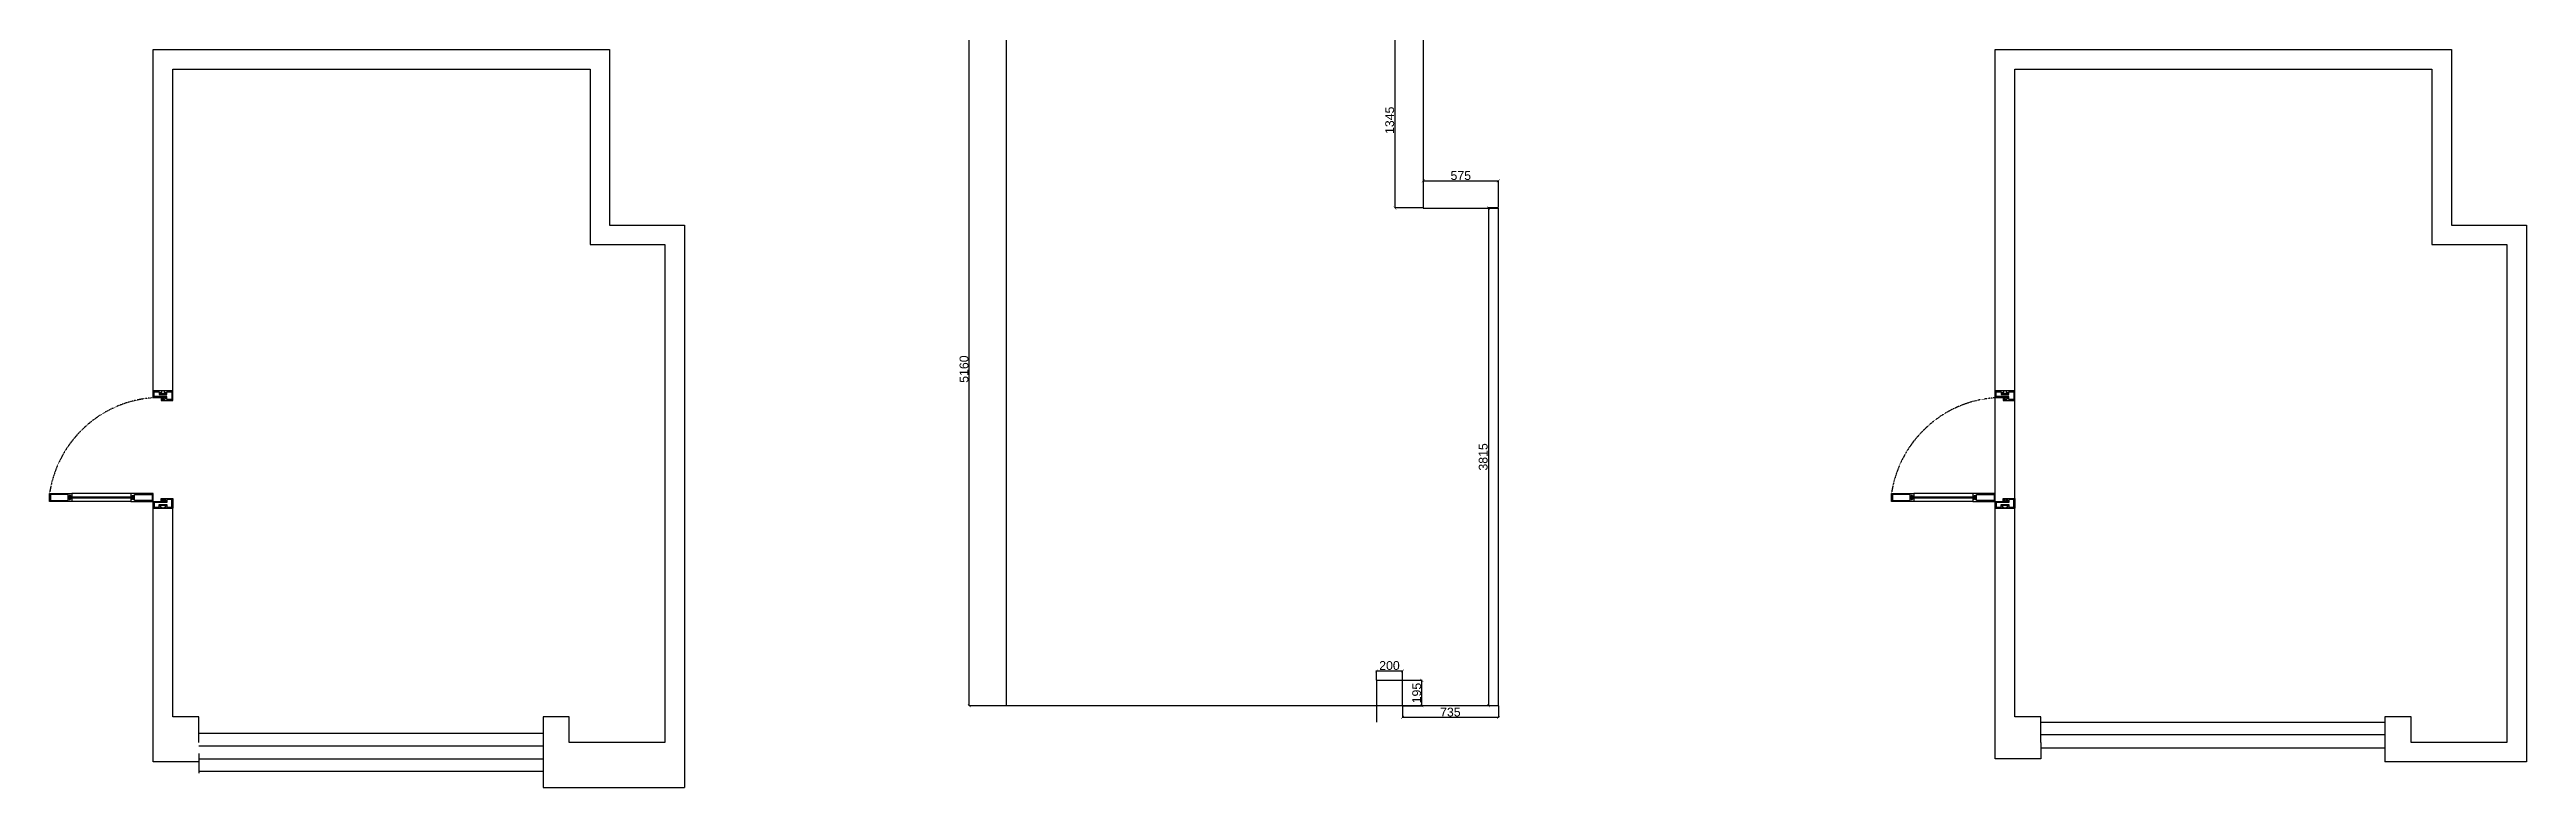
# Model space of a CAD drawing. Header units: millimetres. Extents: x -152054 to 94068, y -14280 to 90567.
# Drawn here: x -121981 to -102983, y 40250 to 45905 of the extents above; entities that cross this region are included whole.
import ezdxf

# ---------------------------------------------------------------- set-up
doc = ezdxf.new("R2010")
doc.units = ezdxf.units.MM
doc.linetypes.add('HIDDEN', pattern=[0.375, 0.25, -0.125])
doc.layers.add('ALM', color=120, linetype='Continuous')
doc.styles.get("Standard").update_dxf_attribs({"font": 'arial.ttf'})
doc.dimstyles.new('ISO-25', dxfattribs={"dimtxt": 67.5, "dimasz": 22.5, "dimexe": 1.25, "dimexo": 0.625, "dimgap": 5.63, "dimtad": 1, "dimtoh": 1, "dimdec": 0, "dimtxsty": 'Standard', "dimblk": 'ARCHTICK', "dimcen": 2.5, "dimclrd": 40, "dimclre": 40, "dimclrt": 1, "dimadec": 0, "dimazin": 0, "dimtfac": 1, "dimtdec": 0, "dimtmove": 0, "dimatfit": 3, "dimldrblk": 'BOXFILLED', "dimfxl": 1, "dimarcsym": 0})

msp = doc.modelspace()

# ---------------------------------------------------------------- blocks, each defined once
blk = doc.blocks.new('_ArchTick')
at = {"color": 0, "linetype": 'ByBlock', "const_width": 0.15}
blk.add_lwpolyline([(-0.5, -0.5), (0.5, 0.5)], dxfattribs=at)
blk = doc.blocks.new('*D34')
at = {"color": 40, "lineweight": -2, "transparency": 16777216}
for p, q in [((-111445, 46036), (-111663, 46036)), ((-111662, 46036), (-111662, 44691)), ((-111445, 44691), (-111663, 44691))]:
    blk.add_line(p, q, dxfattribs=at)
at = {"layer": 'Defpoints', "color": 0, "transparency": 16777216}
for p in [(-111444, 46036), (-111662, 44691), (-111444, 44691)]:
    blk.add_point(p, dxfattribs=at)
at = {"color": 40, "lineweight": -2, "transparency": 16777216, "xscale": 22.5, "yscale": 22.5, "zscale": 22.5}
for p, rotation in [((-111662, 46036), 90), ((-111662, 44691), 270)]:
    blk.add_blockref('_ArchTick', p, dxfattribs=dict(at, rotation=rotation))
at = {"color": 1, "transparency": 16777216, "insert": (-111702, 45363), "char_height": 67.5, "attachment_point": 5, "rotation": 90}
blk.add_mtext('1345', dxfattribs=at)
blk = doc.blocks.new('_BoxFilled')
at = {"color": 0, "linetype": 'ByBlock', "lineweight": -2}
blk.add_line((-0.5, 0), (-1, 0), dxfattribs=at)
at = {"color": 0, "linetype": 'ByBlock'}
blk.add_solid([(-0.5, 0.5), (0.5, 0.5), (-0.5, -0.5), (0.5, -0.5)], dxfattribs=at)
blk = doc.blocks.new('*D35')
at = {"color": 40, "lineweight": -2, "transparency": 16777216}
for p, q in [((-111444, 44695), (-111444, 44901)), ((-111444, 44899), (-110869, 44899)), ((-110869, 44695), (-110869, 44901))]:
    blk.add_line(p, q, dxfattribs=at)
at = {"layer": 'Defpoints', "color": 0, "transparency": 16777216}
for p in [(-110869, 44899), (-111444, 44694), (-110869, 44694)]:
    blk.add_point(p, dxfattribs=at)
at = {"color": 40, "lineweight": -2, "transparency": 16777216, "xscale": 22.5, "yscale": 22.5, "zscale": 22.5, "rotation": 180}
blk.add_blockref('_ArchTick', (-111444, 44899), dxfattribs=at)
at = {"color": 40, "lineweight": -2, "transparency": 16777216, "xscale": 22.5, "yscale": 22.5, "zscale": 22.5}
blk.add_blockref('_ArchTick', (-110869, 44899), dxfattribs=at)
at = {"color": 1, "transparency": 16777216, "insert": (-111157, 44939), "char_height": 67.5, "attachment_point": 5}
blk.add_mtext('575', dxfattribs=at)
blk = doc.blocks.new('*D36')
at = {"color": 40, "lineweight": -2, "transparency": 16777216}
for p, q in [((-110870, 44691), (-110946, 44691)), ((-110945, 44691), (-110945, 40876)), ((-110870, 40876), (-110946, 40876))]:
    blk.add_line(p, q, dxfattribs=at)
at = {"layer": 'Defpoints', "color": 0, "transparency": 16777216}
for p in [(-110869, 44691), (-110945, 40876), (-110869, 40876)]:
    blk.add_point(p, dxfattribs=at)
at = {"color": 40, "lineweight": -2, "transparency": 16777216, "xscale": 22.5, "yscale": 22.5, "zscale": 22.5}
for p, rotation in [((-110945, 44691), 90), ((-110945, 40876), 270)]:
    blk.add_blockref('_ArchTick', p, dxfattribs=dict(at, rotation=rotation))
at = {"color": 1, "transparency": 16777216, "insert": (-110985, 42783), "char_height": 67.5, "attachment_point": 5, "rotation": 90}
blk.add_mtext('3815', dxfattribs=at)
blk = doc.blocks.new('*D37')
at = {"color": 40, "lineweight": -2, "transparency": 16777216}
for p, q in [((-111604, 40875), (-111604, 40786)), ((-110869, 40875), (-110869, 40786)), ((-110869, 40787), (-111604, 40787))]:
    blk.add_line(p, q, dxfattribs=at)
at = {"layer": 'Defpoints', "color": 0, "transparency": 16777216}
for p in [(-111604, 40876), (-110869, 40876), (-111604, 40787)]:
    blk.add_point(p, dxfattribs=at)
at = {"color": 40, "lineweight": -2, "transparency": 16777216, "xscale": 22.5, "yscale": 22.5, "zscale": 22.5, "rotation": 180}
blk.add_blockref('_ArchTick', (-111604, 40787), dxfattribs=at)
at = {"color": 40, "lineweight": -2, "transparency": 16777216, "xscale": 22.5, "yscale": 22.5, "zscale": 22.5}
blk.add_blockref('_ArchTick', (-110869, 40787), dxfattribs=at)
at = {"color": 1, "transparency": 16777216, "insert": (-111237, 40827), "char_height": 67.5, "attachment_point": 5}
blk.add_mtext('735', dxfattribs=at)
blk = doc.blocks.new('*D38')
at = {"color": 40, "lineweight": -2, "transparency": 16777216}
for p, q in [((-111604, 41071), (-111454, 41071)), ((-111455, 40876), (-111455, 41071)), ((-111604, 40876), (-111454, 40876))]:
    blk.add_line(p, q, dxfattribs=at)
at = {"layer": 'Defpoints', "color": 0, "transparency": 16777216}
for p in [(-111604, 41071), (-111455, 41071), (-111604, 40876)]:
    blk.add_point(p, dxfattribs=at)
at = {"color": 40, "lineweight": -2, "transparency": 16777216, "xscale": 22.5, "yscale": 22.5, "zscale": 22.5}
for p, rotation in [((-111455, 41071), 90), ((-111455, 40876), 270)]:
    blk.add_blockref('_ArchTick', p, dxfattribs=dict(at, rotation=rotation))
at = {"color": 1, "transparency": 16777216, "insert": (-111495, 40973), "char_height": 67.5, "attachment_point": 5, "rotation": 90}
blk.add_mtext('195', dxfattribs=at)
blk = doc.blocks.new('*D39')
at = {"color": 40, "lineweight": -2, "transparency": 16777216}
for p, q in [((-111804, 41071), (-111804, 41145)), ((-111804, 41143), (-111604, 41143)), ((-111604, 41071), (-111604, 41145))]:
    blk.add_line(p, q, dxfattribs=at)
at = {"layer": 'Defpoints', "color": 0, "transparency": 16777216}
for p in [(-111804, 41071), (-111604, 41143), (-111604, 41071)]:
    blk.add_point(p, dxfattribs=at)
at = {"color": 40, "lineweight": -2, "transparency": 16777216, "xscale": 22.5, "yscale": 22.5, "zscale": 22.5, "rotation": 180}
blk.add_blockref('_ArchTick', (-111804, 41143), dxfattribs=at)
at = {"color": 40, "lineweight": -2, "transparency": 16777216, "xscale": 22.5, "yscale": 22.5, "zscale": 22.5}
blk.add_blockref('_ArchTick', (-111604, 41143), dxfattribs=at)
at = {"color": 1, "transparency": 16777216, "insert": (-111704, 41184), "char_height": 67.5, "attachment_point": 5}
blk.add_mtext('200', dxfattribs=at)
blk = doc.blocks.new('*D40')
at = {"color": 40, "lineweight": -2, "transparency": 16777216}
for p, q in [((-114645, 46036), (-114928, 46036)), ((-114927, 40876), (-114927, 46036)), ((-114645, 40876), (-114928, 40876))]:
    blk.add_line(p, q, dxfattribs=at)
at = {"layer": 'Defpoints', "color": 0, "transparency": 16777216}
for p in [(-114927, 46036), (-114644, 46036), (-114644, 40876)]:
    blk.add_point(p, dxfattribs=at)
at = {"color": 40, "lineweight": -2, "transparency": 16777216, "xscale": 22.5, "yscale": 22.5, "zscale": 22.5}
for p, rotation in [((-114927, 46036), 90), ((-114927, 40876), 270)]:
    blk.add_blockref('_ArchTick', p, dxfattribs=dict(at, rotation=rotation))
at = {"color": 1, "transparency": 16777216, "insert": (-114967, 43456), "char_height": 67.5, "attachment_point": 5, "rotation": 90}
blk.add_mtext('5160', dxfattribs=at)

# ---------------------------------------------------------------- dimensions: what is measured, and where the dimension line sits
for base, p1, p2, picture, middle in [((-114926.6, 46035.7), (-114644.5, 40875.7), (-114644.5, 46035.7), '*D40', (-114966.6, 43455.7)), ((-111661.8, 44690.7), (-111444.5, 46035.7), (-111444.5, 44690.7), '*D34', (-111701.9, 45363.2)), ((-110944.9, 40875.7), (-110869.5, 44690.7), (-110869.5, 40875.7), '*D36', (-110985, 42783.2)), ((-111455.4, 41070.7), (-111604.5, 40875.7), (-111604.5, 41070.7), '*D38', (-111495.5, 40973.2))]:
    dim = msp.add_linear_dim(base=base, p1=p1, p2=p2, angle=90, dimstyle='ISO-25')
    dim.commit()
    dim.dimension.update_dxf_attribs({"geometry": picture, "text_midpoint": middle})
for base, p1, p2, picture, middle in [((-110869.5, 44899.4), (-111444.5, 44694.5), (-110869.5, 44694.5), '*D35', (-111157, 44939.4)), ((-111604.5, 41143.5), (-111804.5, 41070.7), (-111604.5, 41070.7), '*D39', (-111704.5, 41183.6)), ((-111604.5, 40786.9), (-110869.5, 40875.7), (-111604.5, 40875.7), '*D37', (-111237, 40827))]:
    dim = msp.add_linear_dim(base=base, p1=p1, p2=p2, dimstyle='ISO-25')
    dim.commit()
    dim.dimension.update_dxf_attribs({"geometry": picture, "text_midpoint": middle})

# ---------------------------------------------------------------- hatches: boundary and pattern name
at = {"true_color": 0xed1f24}
h = msp.add_hatch(dxfattribs=at)
h.set_pattern_fill('ANSI31', color=240, scale=15, angle=-90)
h.set_pattern_definition([(315, (-124328.365, 49931.14), (33.67596, 33.67596), [])])
h.paths.add_polyline_path([(-121088.2, 42450.6), (-121101.7, 42457.3), (-121103.2, 42456.4), (-121089.7, 42449.7)])
h = msp.add_hatch(dxfattribs=at)
h.set_pattern_fill('ANSI31', color=240, scale=15, angle=-90)
h.set_pattern_definition([(315, (-110200.992, 49931.14), (33.67596, 33.67596), [])])
h.paths.add_polyline_path([(-106960.9, 42450.6), (-106974.3, 42457.3), (-106975.8, 42456.4), (-106962.4, 42449.7)])

# ---------------------------------------------------------------- linework, layer by layer
for points in [[(-114644.5, 46035.7), (-111444.5, 46035.7), (-111444.5, 44690.7), (-110869.5, 44690.7), (-110869.5, 40875.7), (-111604.5, 40875.7), (-111604.5, 41070.7), (-111804.5, 41070.7), (-111804.5, 40750.7)], [(-114644.5, 46035.7), (-114644.5, 40875.7)], [(-121185.8, 43236), (-121185.8, 45905), (-117685.8, 45905), (-117685.8, 44560), (-117110.8, 44560), (-117110.8, 40250)], [(-107058.5, 40470), (-107058.5, 45905), (-103558.5, 45905), (-103558.5, 44560), (-102983.5, 44560), (-102983.5, 40445), (-104018.5, 40445)], [(-121035.8, 43215.4), (-121035.8, 45755), (-117835.8, 45755), (-117835.8, 44410), (-117260.8, 44410), (-117260.8, 40595), (-117995.8, 40595), (-117995.8, 40790), (-118195.8, 40790), (-118195.8, 40570)], [(-106908.5, 40790), (-106908.5, 45755), (-103708.5, 45755), (-103708.5, 44410), (-103133.5, 44410), (-103133.5, 40595), (-103868.5, 40595), (-103868.5, 40790), (-104068.5, 40790), (-104068.5, 40595)], [(-121035.8, 43290.3), (-121185.8, 43290.3)], [(-106908.5, 43290.3), (-107058.5, 43290.3)], [(-121185.8, 40445), (-121185.8, 42502.3)], [(-121185.6, 42390), (-121035.8, 42390)], [(-121160.8, 42390), (-121035.8, 42390)], [(-121035.8, 40790), (-121035.8, 42464.8)], [(-107058.2, 42390), (-106908.5, 42390)], [(-107033.5, 42390), (-106908.5, 42390)], [(-111604.5, 40875.7), (-114644.5, 40875.7)], [(-120835.8, 40595), (-120835.8, 40790), (-121035.8, 40790), (-121035.8, 40790)], [(-120835.8, 40665), (-118195.8, 40665)], [(-106708.5, 40595), (-106708.5, 40790), (-106908.5, 40790), (-106908.5, 40790)], [(-106708.5, 40749.5), (-104068.5, 40749.5)], [(-120835.8, 40570), (-118195.8, 40570)], [(-120835.8, 40510.4), (-120835.8, 40360.4)], [(-120835.8, 40470), (-118195.8, 40470)], [(-118195.8, 40570), (-118195.8, 40470)], [(-118195.8, 40510.4), (-118195.8, 40360.4)], [(-106708.5, 40470), (-107058.5, 40470)], [(-106708.5, 40654.5), (-104068.5, 40654.5)], [(-106708.5, 40595), (-106708.5, 40470)], [(-106708.5, 40554.5), (-104068.5, 40554.5)], [(-104068.5, 40595), (-104068.5, 40445)], [(-120835.8, 40445), (-121185.8, 40445)], [(-120835.8, 40374.1), (-118195.8, 40374.1)], [(-118195.8, 40445), (-118195.8, 40250), (-117995.8, 40250)], [(-104018.5, 40445), (-104068.5, 40445)], [(-117995.8, 40250), (-117110.8, 40250)]]:
    msp.add_lwpolyline(points)
at = {"layer": 'ALM'}
for p, q in [((-121357.8, 42502.3), (-121808.9, 42502.3)), ((-121357.8, 42442.4), (-121808.9, 42442.4)), ((-107230.4, 42502.3), (-107681.5, 42502.3)), ((-107230.4, 42442.4), (-107681.5, 42442.4))]:
    msp.add_line(p, q, dxfattribs=at)
for points in [[(-121088.2, 43237.9), (-121088.2, 43229.7), (-121101.7, 43222.9), (-121101.7, 43215.4), (-121035.8, 43215.4), (-121035.8, 43290.3), (-121101.7, 43290.3), (-121101.7, 43282.8), (-121088.2, 43276.1), (-121088.2, 43268.6), (-121110.7, 43268.6), (-121133.2, 43268.6), (-121133.2, 43276.1), (-121119.7, 43282.8), (-121119.7, 43290.3), (-121185.6, 43290.3), (-121185.6, 43237.9)], [(-121178.1, 43245.4), (-121178.1, 43282.8), (-121140.7, 43282.8), (-121140.7, 43261.1), (-121110.7, 43261.1), (-121080.8, 43261.1), (-121080.8, 43282.8), (-121043.3, 43282.8), (-121043.3, 43222.9), (-121080.8, 43222.9), (-121080.8, 43245.4)], [(-121103.2, 43215.4), (-121103.2, 43223.8), (-121089.7, 43230.6), (-121089.7, 43236.4), (-121110.7, 43236.4), (-121110.7, 43222.9), (-121118.2, 43222.9), (-121118.2, 43236.4), (-121125.7, 43236.4), (-121125.7, 43215.4)], [(-106960.9, 43237.9), (-106960.9, 43229.7), (-106974.3, 43222.9), (-106974.3, 43215.4), (-106908.5, 43215.4), (-106908.5, 43290.3), (-106974.3, 43290.3), (-106974.3, 43282.8), (-106960.9, 43276.1), (-106960.9, 43268.6), (-106983.3, 43268.6), (-107005.8, 43268.6), (-107005.8, 43276.1), (-106992.3, 43282.8), (-106992.3, 43290.3), (-107058.2, 43290.3), (-107058.2, 43237.9)], [(-107050.7, 43245.4), (-107050.7, 43282.8), (-107013.3, 43282.8), (-107013.3, 43261.1), (-106983.3, 43261.1), (-106953.4, 43261.1), (-106953.4, 43282.8), (-106915.9, 43282.8), (-106915.9, 43222.9), (-106953.4, 43222.9), (-106953.4, 43245.4)], [(-106975.8, 43215.4), (-106975.8, 43223.8), (-106962.4, 43230.6), (-106962.4, 43236.4), (-106983.3, 43236.4), (-106983.3, 43222.9), (-106990.8, 43222.9), (-106990.8, 43236.4), (-106998.3, 43236.4), (-106998.3, 43215.4)], [(-121808.9, 42481.3), (-121816.4, 42481.3), (-121823.1, 42487.3), (-121830.6, 42487.3), (-121830.6, 42457.3), (-121823.1, 42457.3), (-121816.4, 42463.3), (-121808.9, 42463.3), (-121808.9, 42442.4), (-121981.1, 42442.4), (-121981.1, 42449.9), (-121981.1, 42449.9), (-121981.1, 42494.8), (-121981.1, 42494.8), (-121981.1, 42502.3), (-121808.9, 42502.3)], [(-121838.1, 42494.8), (-121973.6, 42494.8), (-121973.6, 42449.9), (-121838.1, 42449.9)], [(-121357.8, 42481.3), (-121350.3, 42481.3), (-121343.6, 42487.3), (-121336.1, 42487.3), (-121336.1, 42457.3), (-121343.6, 42457.3), (-121350.3, 42463.3), (-121357.8, 42463.3), (-121357.8, 42442.4), (-121185.6, 42442.4), (-121185.6, 42449.9), (-121185.6, 42449.9), (-121185.6, 42494.8), (-121185.6, 42494.8), (-121185.6, 42502.3), (-121357.8, 42502.3)], [(-121328.6, 42494.8), (-121193.1, 42494.8), (-121193.1, 42449.9), (-121328.6, 42449.9)], [(-121088.2, 42442.4), (-121088.2, 42450.6), (-121101.7, 42457.3), (-121101.7, 42464.8), (-121035.8, 42464.8), (-121035.8, 42390), (-121101.7, 42390), (-121101.7, 42397.4), (-121088.2, 42404.2), (-121088.2, 42411.7), (-121110.7, 42411.7), (-121133.2, 42411.7), (-121133.2, 42404.2), (-121119.7, 42397.4), (-121119.7, 42390), (-121185.6, 42390), (-121185.6, 42442.4)], [(-121178.1, 42434.9), (-121178.1, 42397.4), (-121140.7, 42397.4), (-121140.7, 42419.2), (-121110.7, 42419.2), (-121080.8, 42419.2), (-121080.8, 42397.4), (-121043.3, 42397.4), (-121043.3, 42457.3), (-121080.8, 42457.3), (-121080.8, 42434.9)], [(-121103.2, 42464.8), (-121103.2, 42456.4), (-121089.7, 42449.7), (-121089.7, 42443.9), (-121110.7, 42443.9), (-121110.7, 42457.3), (-121118.2, 42457.3), (-121118.2, 42443.9), (-121125.7, 42443.9), (-121125.7, 42464.8)], [(-107681.5, 42481.3), (-107689, 42481.3), (-107695.7, 42487.3), (-107703.2, 42487.3), (-107703.2, 42457.3), (-107695.7, 42457.3), (-107689, 42463.3), (-107681.5, 42463.3), (-107681.5, 42442.4), (-107853.7, 42442.4), (-107853.7, 42449.9), (-107853.7, 42449.9), (-107853.7, 42494.8), (-107853.7, 42494.8), (-107853.7, 42502.3), (-107681.5, 42502.3)], [(-107710.7, 42494.8), (-107846.2, 42494.8), (-107846.2, 42449.9), (-107710.7, 42449.9)], [(-107230.4, 42481.3), (-107222.9, 42481.3), (-107216.2, 42487.3), (-107208.7, 42487.3), (-107208.7, 42457.3), (-107216.2, 42457.3), (-107222.9, 42463.3), (-107230.4, 42463.3), (-107230.4, 42442.4), (-107058.2, 42442.4), (-107058.2, 42449.9), (-107058.2, 42449.9), (-107058.2, 42494.8), (-107058.2, 42494.8), (-107058.2, 42502.3), (-107230.4, 42502.3)], [(-107201.2, 42494.8), (-107065.7, 42494.8), (-107065.7, 42449.9), (-107201.2, 42449.9)], [(-106960.9, 42442.4), (-106960.9, 42450.6), (-106974.3, 42457.3), (-106974.3, 42464.8), (-106908.5, 42464.8), (-106908.5, 42390), (-106974.3, 42390), (-106974.3, 42397.4), (-106960.9, 42404.2), (-106960.9, 42411.7), (-106983.3, 42411.7), (-107005.8, 42411.7), (-107005.8, 42404.2), (-106992.3, 42397.4), (-106992.3, 42390), (-107058.2, 42390), (-107058.2, 42442.4)], [(-107050.7, 42434.9), (-107050.7, 42397.4), (-107013.3, 42397.4), (-107013.3, 42419.2), (-106983.3, 42419.2), (-106953.4, 42419.2), (-106953.4, 42397.4), (-106915.9, 42397.4), (-106915.9, 42457.3), (-106953.4, 42457.3), (-106953.4, 42434.9)], [(-106975.8, 42464.8), (-106975.8, 42456.4), (-106962.4, 42449.7), (-106962.4, 42443.9), (-106983.3, 42443.9), (-106983.3, 42457.3), (-106990.8, 42457.3), (-106990.8, 42443.9), (-106998.3, 42443.9), (-106998.3, 42464.8)]]:
    msp.add_lwpolyline(points, close=True, dxfattribs=at)
at = {"layer": 'ALM', "color": 251}
for points in [[(-121808.9, 42475.3), (-121824.6, 42475.3), (-121824.6, 42469.3), (-121808.9, 42469.3), (-121808.9, 42463.3), (-121830.6, 42463.3), (-121830.6, 42481.3), (-121808.9, 42481.3)], [(-121824.6, 42469.3), (-121342.1, 42469.3), (-121342.1, 42475.3), (-121824.6, 42475.3)], [(-121357.8, 42475.3), (-121342.1, 42475.3), (-121342.1, 42469.3), (-121357.8, 42469.3), (-121357.8, 42463.3), (-121336.1, 42463.3), (-121336.1, 42481.3), (-121357.8, 42481.3)], [(-107681.5, 42475.3), (-107697.2, 42475.3), (-107697.2, 42469.3), (-107681.5, 42469.3), (-107681.5, 42463.3), (-107703.2, 42463.3), (-107703.2, 42481.3), (-107681.5, 42481.3)], [(-107697.2, 42469.3), (-107214.7, 42469.3), (-107214.7, 42475.3), (-107697.2, 42475.3)], [(-107230.4, 42475.3), (-107214.7, 42475.3), (-107214.7, 42469.3), (-107230.4, 42469.3), (-107230.4, 42463.3), (-107208.7, 42463.3), (-107208.7, 42481.3), (-107230.4, 42481.3)]]:
    msp.add_lwpolyline(points, close=True, dxfattribs=at)
at = {"layer": 'ALM', "color": 251, "linetype": 'HIDDEN', "ltscale": 0.35}
for centre in [(-121128.5, 42376), (-107001.1, 42376)]:
    msp.add_arc(centre, 861.9, 89.82866, 171.57773, dxfattribs=at)

msp.set_redraw_order([(e.dxf.handle, doc.entitydb.next_handle()) for e in msp.query("TEXT MTEXT ATTDEF DIMENSION ARC_DIMENSION")])  # texts and dimensions are drawn at this point

doc.saveas('drawing.dxf')
